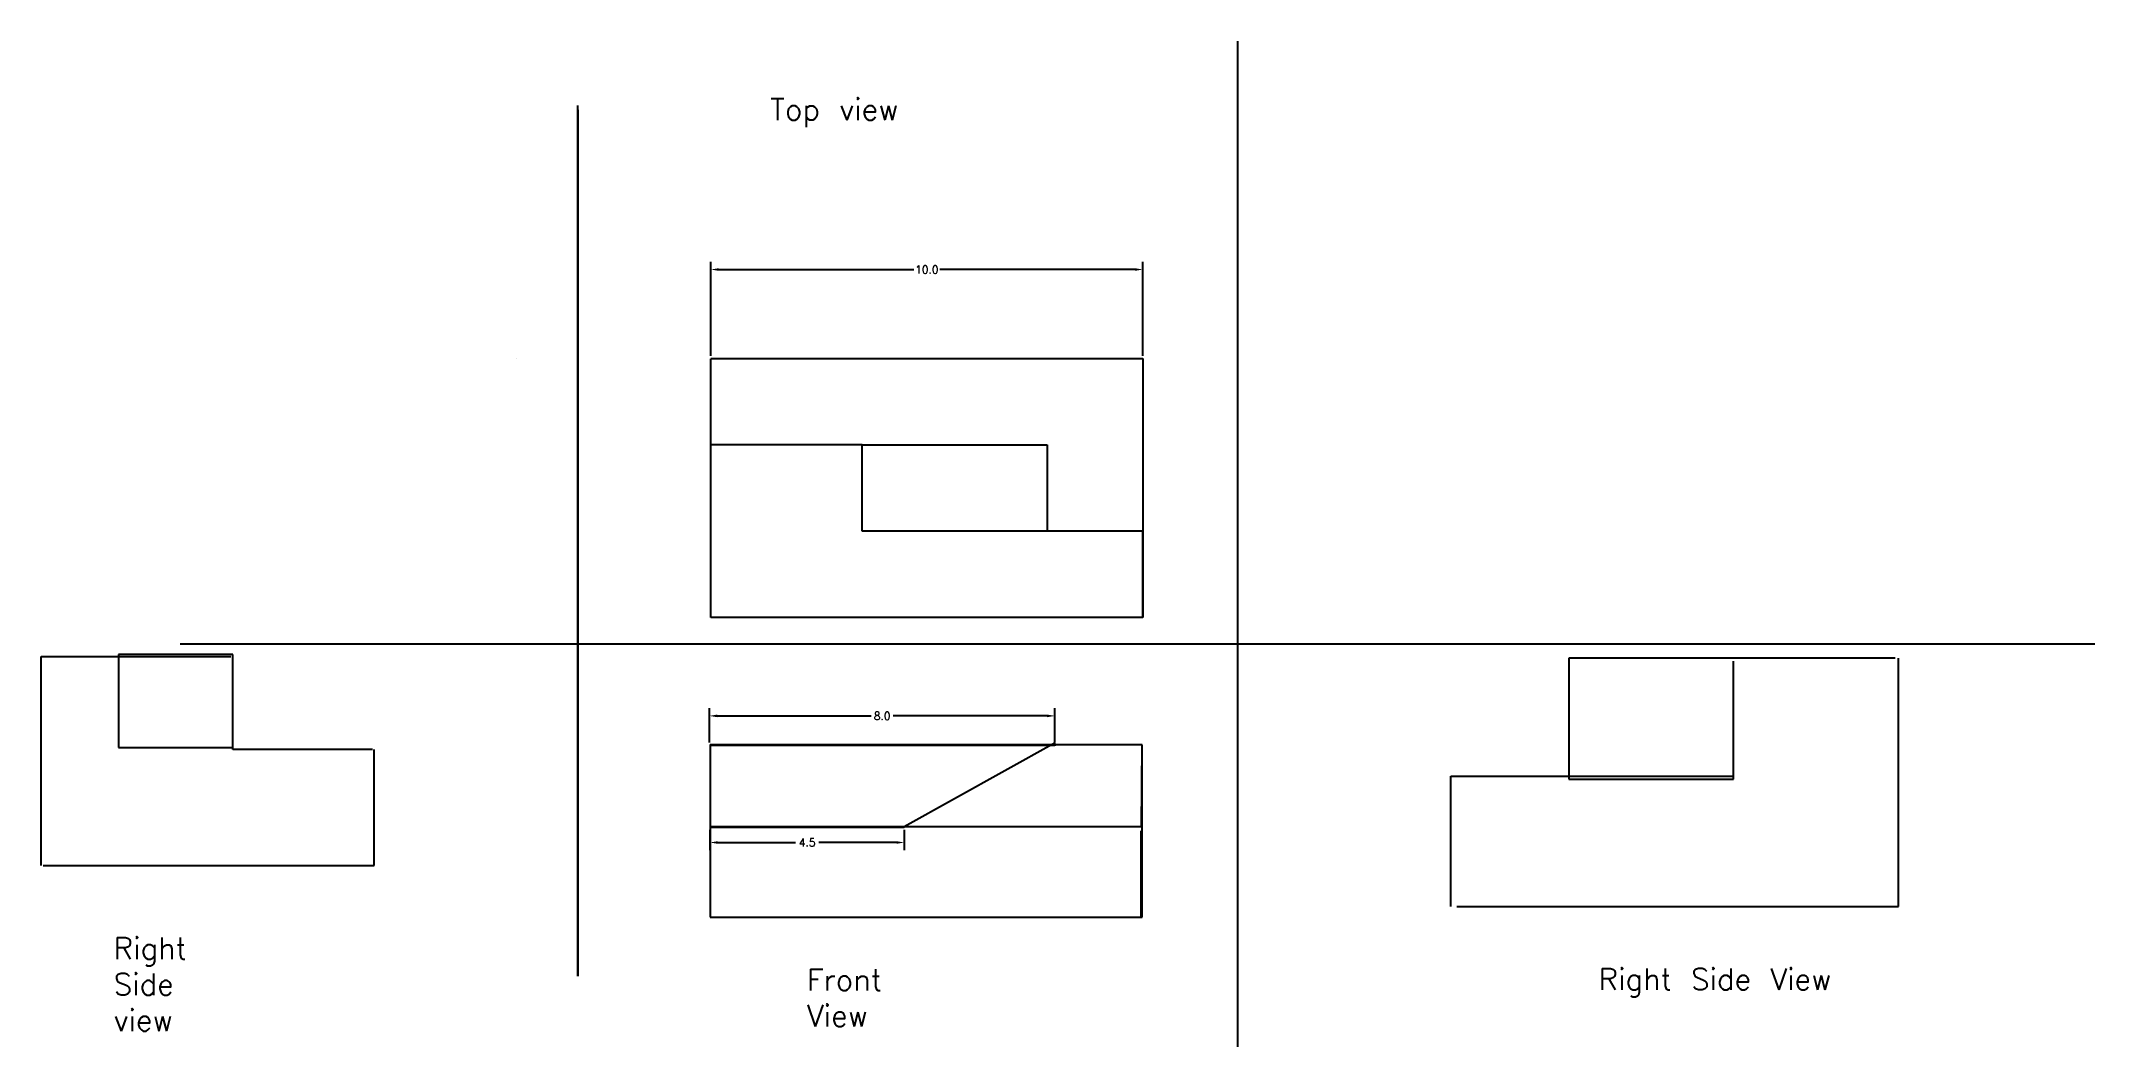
# Model space of a CAD drawing. Header units: inches. Extents: x -426 to 91, y 42 to 258.
# Drawn here: x 11.4 to 58.96, y 42.45 to 65.76 of the extents above; entities that cross this region are included whole.
import ezdxf

# ---------------------------------------------------------------- set-up
doc = ezdxf.new("R2010")
doc.units = ezdxf.units.IN
doc.header["$MEASUREMENT"] = 0
doc.layers.add('Acces Line', color=110, linetype='Continuous')
doc.layers.add('dimention line', color=211, linetype='Continuous')
doc.styles.get("Standard").update_dxf_attribs({"font": 'txt.shx', "bigfont": '@extfont2.shx'})
doc.dimstyles.get("Standard").update_dxf_attribs({"dimtxt": 0.18, "dimasz": 0.18, "dimexe": 0.18, "dimexo": 0.0625, "dimgap": 0.09, "dimtad": 0, "dimdec": 1, "dimzin": 0, "dimdsep": 46, "dimtxsty": 'Standard', "dimcen": 0.09, "dimadec": 0, "dimazin": 0, "dimtfac": 1, "dimtdec": 1, "dimtofl": 0, "dimtmove": 0, "dimatfit": 3, "dimfxl": 1, "dimtolj": 1, "dimtzin": 0, "dimarcsym": 0})

msp = doc.modelspace()

# ---------------------------------------------------------------- texts
at = {"layer": 'dimention line', "char_height": 0.5, "attachment_point": 1}
for s, width, insert in [('Top view', 5.63368, (28.281, 64.431)), ('Right Side view', 2.02178, (13.08, 44.991)), ('Front View', 1.29524, (29.134, 44.261)), ('Right Side View', 5.79028, (47.465, 44.275))]:
    msp.add_mtext_dynamic_manual_height_columns(s, width=width, gutter_width=1, heights=[0], dxfattribs=dict(at, insert=insert))

# ---------------------------------------------------------------- blocks, each defined once
blk = doc.blocks.new('*D21')
at = {"layer": 'Defpoints', "color": 0, "transparency": 16777216}
for p in [(36.911, 60.468), (26.911, 58.409), (36.911, 58.409)]:
    blk.add_point(p, dxfattribs=at)
at = {"layer": 'dimention line', "color": 0, "lineweight": -2, "transparency": 16777216}
for p, q in [((26.911, 58.471), (26.911, 60.648)), ((27.091, 60.468), (31.611, 60.468)), ((36.731, 60.468), (32.211, 60.468)), ((36.911, 58.471), (36.911, 60.648))]:
    blk.add_line(p, q, dxfattribs=at)
at = {"layer": 'dimention line', "color": 0, "transparency": 16777216}
for points in [[(27.091, 60.498), (27.091, 60.438), (26.911, 60.468)], [(36.731, 60.498), (36.731, 60.438), (36.911, 60.468)]]:
    blk.add_solid(points, dxfattribs=at)
at = {"layer": 'dimention line', "color": 0, "transparency": 16777216, "insert": (31.911, 60.468), "char_height": 0.18, "attachment_point": 5}
blk.add_mtext('\\A1;10.0', dxfattribs=at)
blk = doc.blocks.new('*D29')
at = {"layer": 'Defpoints', "color": 0, "transparency": 16777216}
for p in [(34.876, 50.126), (26.876, 49.448), (34.876, 49.448)]:
    blk.add_point(p, dxfattribs=at)
at = {"layer": 'dimention line', "color": 0, "lineweight": -2, "transparency": 16777216}
for p, q in [((26.876, 49.511), (26.876, 50.306)), ((27.056, 50.126), (30.621, 50.126)), ((34.696, 50.126), (31.131, 50.126)), ((34.876, 49.511), (34.876, 50.306))]:
    blk.add_line(p, q, dxfattribs=at)
at = {"layer": 'dimention line', "color": 0, "transparency": 16777216}
for points in [[(27.056, 50.156), (27.056, 50.096), (26.876, 50.126)], [(34.696, 50.156), (34.696, 50.096), (34.876, 50.126)]]:
    blk.add_solid(points, dxfattribs=at)
at = {"layer": 'dimention line', "color": 0, "transparency": 16777216, "insert": (30.876, 50.126), "char_height": 0.18, "attachment_point": 5}
blk.add_mtext('\\A1;8.0', dxfattribs=at)
blk = doc.blocks.new('*D30')
at = {"layer": 'Defpoints', "color": 0, "transparency": 16777216}
for p in [(26.888, 47.544), (31.388, 47.544), (31.388, 47.192)]:
    blk.add_point(p, dxfattribs=at)
at = {"layer": 'dimention line', "color": 0, "lineweight": -2, "transparency": 16777216}
for p, q in [((26.888, 47.482), (26.888, 47.012)), ((27.068, 47.192), (28.868, 47.192)), ((31.208, 47.192), (29.408, 47.192)), ((31.388, 47.482), (31.388, 47.012))]:
    blk.add_line(p, q, dxfattribs=at)
at = {"layer": 'dimention line', "color": 0, "transparency": 16777216}
for points in [[(27.068, 47.222), (27.068, 47.162), (26.888, 47.192)], [(31.208, 47.222), (31.208, 47.162), (31.388, 47.192)]]:
    blk.add_solid(points, dxfattribs=at)
at = {"layer": 'dimention line', "color": 0, "transparency": 16777216, "insert": (29.138, 47.192), "char_height": 0.18, "attachment_point": 5}
blk.add_mtext('\\A1;4.5', dxfattribs=at)

# ---------------------------------------------------------------- dimensions: what is measured, and where the dimension line sits
at = {"layer": 'dimention line'}
for base, p1, p2, picture, middle in [((36.911, 60.468), (26.911, 58.409), (36.911, 58.409), '*D21', (31.911, 60.468)), ((34.876, 50.126), (26.876, 49.448), (34.876, 49.448), '*D29', (30.876, 50.126)), ((31.388, 47.192), (26.888, 47.544), (31.388, 47.544), '*D30', (29.138, 47.192))]:
    dim = msp.add_linear_dim(base=base, p1=p1, p2=p2, dimstyle='Standard', dxfattribs=at)
    dim.commit()
    dim.dimension.update_dxf_attribs({"geometry": picture, "text_midpoint": middle})

# ---------------------------------------------------------------- linework, layer by layer
at = {"layer": 'Acces Line'}
for p, q in [((39.104, 65.762), (39.104, 42.455)), ((23.828, 44.095), (23.828, 64.271)), ((23.828, 64.172), (23.828, 44.095)), ((14.623, 51.798), (58.957, 51.798))]:
    msp.add_line(p, q, dxfattribs=at)
at = {"layer": 'dimention line'}
for p, q in [((22.411, 58.401), (22.411, 58.401)), ((26.911, 58.409), (36.911, 58.409)), ((26.911, 52.409), (26.911, 58.401)), ((36.911, 58.409), (36.911, 58.409)), ((36.911, 58.409), (36.911, 52.409)), ((30.411, 56.409), (26.911, 56.409)), ((26.911, 56.409), (26.911, 56.409)), ((30.411, 54.409), (30.411, 56.409)), ((30.411, 56.409), (34.698, 56.409)), ((34.698, 56.409), (34.698, 54.409)), ((36.911, 54.409), (30.411, 54.409)), ((36.911, 52.409), (36.911, 54.409)), ((36.911, 52.409), (26.911, 52.409)), ((11.4, 46.662), (11.4, 51.5)), ((11.4, 51.5), (15.796, 51.5)), ((15.841, 51.545), (13.195, 51.545)), ((13.195, 51.545), (13.195, 49.394)), ((15.841, 49.35), (15.841, 51.545)), ((54.335, 51.462), (46.776, 51.462)), ((46.776, 51.462), (46.776, 48.658)), ((50.591, 48.658), (50.591, 51.39)), ((54.407, 45.71), (54.407, 51.462)), ((26.892, 49.465), (35.392, 49.465)), ((31.386, 47.561), (34.878, 49.506)), ((13.195, 49.394), (15.841, 49.394)), ((19.071, 49.35), (15.841, 49.35)), ((19.116, 46.662), (19.116, 49.35)), ((26.876, 49.448), (34.876, 49.448)), ((26.894, 49.459), (26.894, 45.459)), ((36.894, 49.459), (26.894, 49.459)), ((26.894, 49.459), (26.894, 47.56)), ((26.894, 49.459), (34.894, 49.459)), ((34.894, 49.459), (26.894, 49.459)), ((26.894, 49.459), (32.937, 49.459)), ((36.892, 49.439), (36.876, 47.561)), ((36.894, 45.459), (36.894, 49.459)), ((44.041, 45.71), (44.041, 48.73)), ((44.041, 48.73), (50.591, 48.73)), ((46.776, 48.658), (50.591, 48.658)), ((26.876, 47.559), (31.376, 47.559)), ((26.892, 47.559), (31.392, 47.559)), ((26.894, 47.56), (36.894, 47.56)), ((26.888, 47.544), (31.388, 47.544)), ((36.876, 45.465), (36.876, 47.465)), ((11.445, 46.662), (19.116, 46.662)), ((44.185, 45.71), (54.407, 45.71)), ((26.894, 45.459), (36.894, 45.459))]:
    msp.add_line(p, q, dxfattribs=at)

msp.set_redraw_order([(e.dxf.handle, doc.entitydb.next_handle()) for e in msp.query("TEXT MTEXT ATTDEF DIMENSION ARC_DIMENSION")])  # texts and dimensions are drawn at this point

doc.saveas('drawing.dxf')
